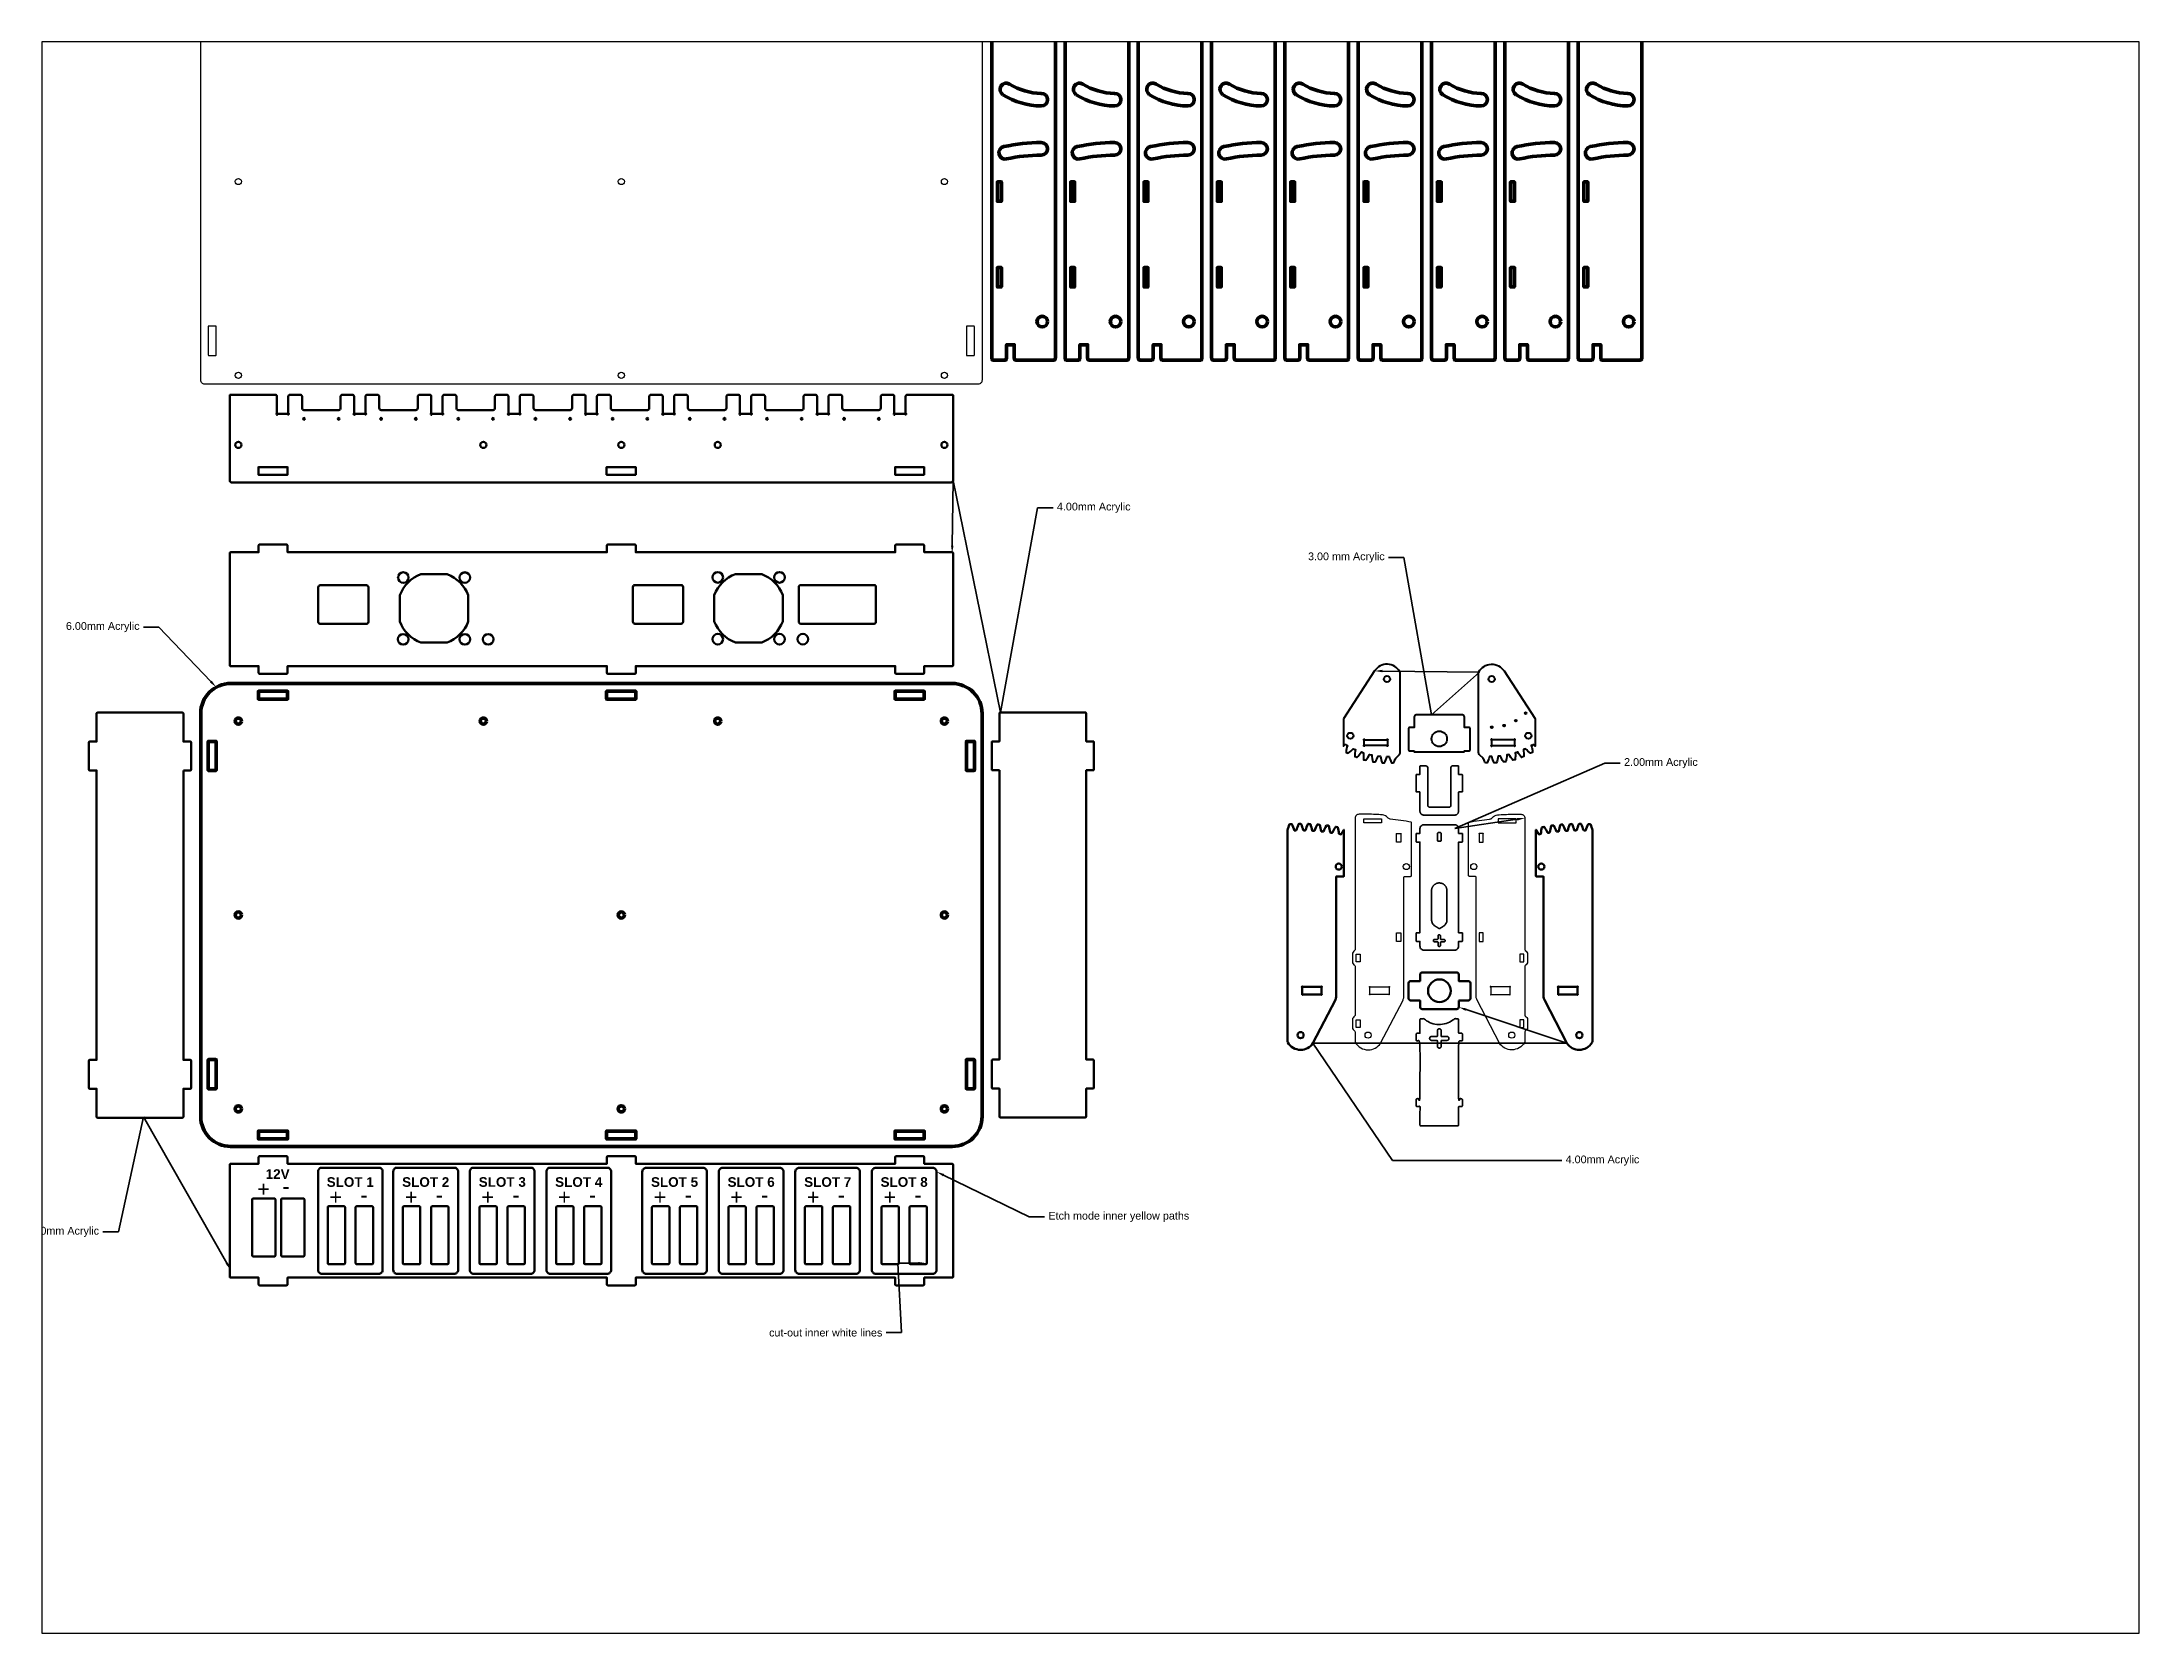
# Paper-space layout 'Layout2' of a CAD drawing. Header units: millimetres. Extents: x 26 to 231, y 20 to 176.
# The model-space entities are those that its viewports show. They can reach past a viewport. Long polylines and large blocks are cut down to what shows.
import ezdxf
from ezdxf import colors
from ezdxf.entities.mleader import LeaderData, LeaderLine
from ezdxf.math import Vec2, Vec3

# ---------------------------------------------------------------- set-up
doc = ezdxf.new("R2010")
doc.units = ezdxf.units.MM
doc.layers.add('PolyProp', color=1, linetype='Continuous', lineweight=35, true_color=0xff0000)
doc.layers.add('Text', color=7, linetype='Continuous')
doc.styles.get("Standard").update_dxf_attribs({"font": 'arial.ttf'})

psp = doc.layouts.new('Layout2')

msp = doc.modelspace()

# ---------------------------------------------------------------- texts
at = {"lineweight": 40}
for s, p in [('+', (186.9, 101.8)), ('-', (203, 102.9)), ('+', (226, 101.8)), ('-', (242, 102.9)), ('+', (265.7, 101.8)), ('-', (281.7, 102.9)), ('+', (305.4, 101.8)), ('-', (321.4, 102.9)), ('+', (355, 101.8)), ('-', (371.1, 102.9)), ('+', (394.7, 101.8)), ('-', (410.7, 102.9)), ('+', (434.4, 101.8)), ('-', (450.4, 102.9)), ('+', (474.1, 101.8)), ('-', (490.1, 102.9))]:
    msp.add_text(s, height=8, dxfattribs=at).set_placement(p)
at = {"layer": 'Text', "color": 40, "lineweight": 40, "true_color": 0xf8d731}
for s, p in [('+', (149.5, 106)), ('-', (162.5, 107.4))]:
    msp.add_text(s, height=8, dxfattribs=at).set_placement(p)
at = {"layer": 'Text', "color": 40, "lineweight": 40, "true_color": 0xf8d731, "char_height": 5}
for s, width, insert, attachment_point in [('\\pxqc;{\\fArial|b1|i0|c0|p34;12V}', 23.529, (148.3, 120.2), 1), ('\\pxqc;{\\fArial|b1|i0|c0|p34;SLOT 1}', 33.529, (197.7, 111), 8), ('\\pxqc;{\\fArial|b1|i0|c0|p34;SLOT 2}', 33.529, (236.8, 111), 8), ('\\pxqc;{\\fArial|b1|i0|c0|p34;SLOT 3}', 33.529, (276.5, 111), 8), ('\\pxqc;{\\fArial|b1|i0|c0|p34;SLOT 4}', 33.529, (316.1, 111), 8), ('\\pxqc;{\\fArial|b1|i0|c0|p34;SLOT 5}', 33.529, (365.8, 111), 8), ('\\pxqc;{\\fArial|b1|i0|c0|p34;SLOT 6}', 33.529, (405.5, 111), 8), ('\\pxqc;{\\fArial|b1|i0|c0|p34;SLOT 7}', 33.529, (445.2, 111), 8), ('\\pxqc;{\\fArial|b1|i0|c0|p34;SLOT 8}', 33.529, (484.8, 111), 8)]:
    msp.add_mtext_dynamic_manual_height_columns(s, width=width, gutter_width=37.5, heights=[9.65], dxfattribs=dict(at, insert=insert, attachment_point=attachment_point))

# ---------------------------------------------------------------- blocks, each defined once
blk = doc.blocks.new('CustomObjectsInViewport2_0')
at = {"color": 0}
blk.add_lwpolyline([(-10015.5, -10006.8), (-10015.5, -10008.5), (-10062.5, -10008.5), (-10062.5, -10006.8, 0.414214), (-10062.8, -10006.5), (-10066.8, -10006.5, 0.414214), (-10067, -10006.8), (-10067, -10008.5), (-10069.5, -10008.5, 0.414214), (-10071.5, -10010.5), (-10071.5, -10026.5, 0.414214), (-10069.5, -10028.5), (-10067, -10028.5), (-10067, -10030.3, 0.414214), (-10066.8, -10030.5), (-10062.8, -10030.5, 0.414214), (-10062.5, -10030.3), (-10062.5, -10028.5), (-10015.5, -10028.5), (-10015.5, -10030.3, 0.414214), (-10015.3, -10030.5), (-10011.3, -10030.5, 0.414214), (-10011, -10030.3), (-10011, -10028.5), (-10008.5, -10028.5, 0.414214), (-10006.5, -10026.5), (-10006.5, -10010.5, 0.414214), (-10008.5, -10008.5), (-10011, -10008.5), (-10011, -10006.8, 0.414214), (-10011.3, -10006.5), (-10015.3, -10006.5, 0.414214)], format="xyb", close=True, dxfattribs=at)
for points, weights, knots in [([(-10067.4, -10018.9), (-10067.4, -10018.5), (-10067.4, -10018), (-10067.4, -10017.5), (-10066.9, -10017.5), (-10065.2, -10017.5), (-10063.4, -10017.5), (-10062.9, -10017.5), (-10062.9, -10018), (-10062.9, -10018.5), (-10062.9, -10018.9), (-10062.9, -10019.4), (-10063.4, -10019.4), (-10065.2, -10019.4), (-10066.9, -10019.4), (-10067.4, -10019.4), (-10067.4, -10018.9)], [1, 1, 1, 0.707106781187, 1, 1, 1, 0.707106781187, 1, 1, 1, 0.707106781187, 1, 1, 1, 0.707106781187, 1], [0, 0, 0, 1, 1, 2.570796, 2.570796, 3.570796, 3.570796, 5.141593, 5.141593, 6.141593, 6.141593, 7.712389, 7.712389, 8.712389, 8.712389, 10.283185, 10.283185, 10.283185]), ([(-10037.3, -10022.5), (-10041.3, -10022.5), (-10041.3, -10018.5), (-10041.3, -10014.5), (-10037.3, -10014.5), (-10029.8, -10014.5), (-10022.3, -10014.5), (-10020, -10014.5), (-10018.8, -10016.4), (-10018.3, -10017.3), (-10017.7, -10018.2), (-10017.6, -10018.5), (-10017.7, -10018.7), (-10018.3, -10019.6), (-10018.8, -10020.5), (-10020, -10022.5), (-10022.3, -10022.5), (-10029.8, -10022.5), (-10037.3, -10022.5)], [1, 0.707106781187, 1, 0.707106781187, 1, 1, 1, 0.87121462813, 1, 1, 1, 0.859288106328, 1, 1, 1, 0.8674457249, 1, 1, 1], [0, 0, 0, 1.570796, 1.570796, 3.141593, 3.141593, 4.141593, 4.141593, 5.167843, 5.167843, 6.167843, 6.167843, 7.241683, 7.241683, 8.241683, 8.241683, 9.283185, 9.283185, 10.283185, 10.283185, 10.283185]), ([(-10010.8, -10019.6), (-10010.8, -10020.3), (-10010.8, -10021), (-10010.8, -10021.5), (-10011.3, -10021.5), (-10011.4, -10021.5), (-10011.5, -10021.5), (-10012, -10021.5), (-10012, -10021), (-10012, -10020.3), (-10012, -10019.6), (-10012, -10019.1), (-10012.5, -10019.1), (-10013.2, -10019.1), (-10013.9, -10019.1), (-10014.4, -10019.1), (-10014.4, -10018.6), (-10014.4, -10018.5), (-10014.4, -10018.4), (-10014.4, -10017.9), (-10013.9, -10017.9), (-10013.2, -10017.9), (-10012.5, -10017.9), (-10012, -10017.9), (-10012, -10017.4), (-10012, -10016.7), (-10012, -10016), (-10012, -10015.5), (-10011.5, -10015.5), (-10011.4, -10015.5), (-10011.3, -10015.5), (-10010.8, -10015.5), (-10010.8, -10016), (-10010.8, -10016.7), (-10010.8, -10017.4), (-10010.8, -10017.9), (-10010.3, -10017.9), (-10009.6, -10017.9), (-10008.9, -10017.9), (-10008.4, -10017.9), (-10008.4, -10018.4), (-10008.4, -10018.5), (-10008.4, -10018.6), (-10008.4, -10019.1), (-10008.9, -10019.1), (-10009.6, -10019.1), (-10010.3, -10019.1), (-10010.8, -10019.1), (-10010.8, -10019.6)], [1, 1, 1, 0.707106781187, 1, 1, 1, 0.707106781187, 1, 1, 1, 0.707106781187, 1, 1, 1, 0.707106781187, 1, 1, 1, 0.707106781187, 1, 1, 1, 0.707106781187, 1, 1, 1, 0.707106781187, 1, 1, 1, 0.707106781187, 1, 1, 1, 0.707106781187, 1, 1, 1, 0.707106781187, 1, 1, 1, 0.707106781187, 1, 1, 1, 0.707106781187, 1], [0, 0, 0, 1, 1, 2.570796, 2.570796, 3.570796, 3.570796, 5.141593, 5.141593, 6.141593, 6.141593, 7.712389, 7.712389, 8.712389, 8.712389, 10.283185, 10.283185, 11.283185, 11.283185, 12.853982, 12.853982, 13.853982, 13.853982, 15.424778, 15.424778, 16.424778, 16.424778, 17.995574, 17.995574, 18.995574, 18.995574, 20.566371, 20.566371, 21.566371, 21.566371, 23.137167, 23.137167, 24.137167, 24.137167, 25.707963, 25.707963, 26.707963, 26.707963, 28.27876, 28.27876, 29.27876, 29.27876, 30.849556, 30.849556, 30.849556])]:
    blk.add_rational_spline(points, weights, degree=2, knots=knots, dxfattribs=at)
blk = doc.blocks.new('CustomObjectsInViewport3_0')
at = {"color": 0}
for points, weights, knots in [([(-10052, -10030), (-10052, -10030.5), (-10051.5, -10030.5), (-10050, -10030.5), (-10048.5, -10030.5), (-10048, -10030.5), (-10048, -10030), (-10048, -10029.3), (-10048, -10028.5), (-10033, -10028.5), (-10018, -10028.5), (-10018, -10029.3), (-10018, -10030), (-10018, -10030.5), (-10017.5, -10030.5), (-10016, -10030.5), (-10014.5, -10030.5), (-10014, -10030.5), (-10014, -10030), (-10014, -10029.3), (-10014, -10028.5), (-10010.5, -10028.5), (-10007, -10028.5), (-10006.5, -10028.5), (-10006.5, -10028), (-10006.5, -10027.2), (-10006.5, -10026.4), (-10013.5, -10018.5), (-10006.5, -10010.6), (-10006.5, -10009.8), (-10006.5, -10009), (-10006.5, -10008.5), (-10007, -10008.5), (-10010.5, -10008.5), (-10014, -10008.5), (-10014, -10007.8), (-10014, -10007), (-10014, -10006.5), (-10014.5, -10006.5), (-10016, -10006.5), (-10017.5, -10006.5), (-10018, -10006.5), (-10018, -10007), (-10018, -10007.8), (-10018, -10008.5), (-10033, -10008.5), (-10048, -10008.5), (-10048, -10007.8), (-10048, -10007), (-10048, -10006.5), (-10048.5, -10006.5), (-10050, -10006.5), (-10051.5, -10006.5), (-10052, -10006.5), (-10052, -10007), (-10052, -10007.8), (-10052, -10008.5), (-10056.7, -10008.5), (-10061.5, -10008.5), (-10062, -10008.5), (-10062, -10009), (-10062, -10018.5), (-10062, -10028), (-10062, -10028.5), (-10061.5, -10028.5), (-10056.7, -10028.5), (-10052, -10028.5), (-10052, -10029.3), (-10052, -10030)], [1, 0.707106781187, 1, 1, 1, 0.707106781187, 1, 1, 1, 1, 1, 1, 1, 0.707106781187, 1, 1, 1, 0.707106781187, 1, 1, 1, 1, 1, 0.707106781187, 1, 1, 1, 0.75, 1, 1, 1, 0.707106781187, 1, 1, 1, 1, 1, 0.707106781187, 1, 1, 1, 0.707106781187, 1, 1, 1, 1, 1, 1, 1, 0.707106781187, 1, 1, 1, 0.707106781187, 1, 1, 1, 1, 1, 0.707106781187, 1, 1, 1, 0.707106781187, 1, 1, 1, 1, 1], [0, 0, 0, 1.570796, 1.570796, 2.570796, 2.570796, 4.141593, 4.141593, 5.141593, 5.141593, 6.141593, 6.141593, 7.141593, 7.141593, 8.712389, 8.712389, 9.712389, 9.712389, 11.283185, 11.283185, 12.283185, 12.283185, 13.283185, 13.283185, 14.853982, 14.853982, 15.853982, 15.853982, 17.29945, 17.29945, 18.29945, 18.29945, 19.870246, 19.870246, 20.870246, 20.870246, 21.870246, 21.870246, 23.441043, 23.441043, 24.441043, 24.441043, 26.011839, 26.011839, 27.011839, 27.011839, 28.011839, 28.011839, 29.011839, 29.011839, 30.582635, 30.582635, 31.582635, 31.582635, 33.153432, 33.153432, 34.153432, 34.153432, 35.153432, 35.153432, 36.724228, 36.724228, 37.724228, 37.724228, 39.295024, 39.295024, 40.295024, 40.295024, 41.295024, 41.295024, 41.295024]), ([(-10017.7, -10014.5), (-10017.7, -10013.5), (-10016.7, -10013.5), (-10015.7, -10013.5), (-10015.7, -10014.5), (-10015.7, -10016), (-10015.7, -10017.5), (-10014.2, -10017.5), (-10012.7, -10017.5), (-10011.7, -10017.5), (-10011.7, -10018.5), (-10011.7, -10019.5), (-10012.7, -10019.5), (-10014.2, -10019.5), (-10015.7, -10019.5), (-10015.7, -10021), (-10015.7, -10022.5), (-10015.7, -10023.5), (-10016.7, -10023.5), (-10017.7, -10023.5), (-10017.7, -10022.5), (-10017.7, -10021), (-10017.7, -10019.5), (-10019.2, -10019.5), (-10020.7, -10019.5), (-10021.7, -10019.5), (-10021.7, -10018.5), (-10021.7, -10017.5), (-10020.7, -10017.5), (-10019.2, -10017.5), (-10017.7, -10017.5), (-10017.7, -10016), (-10017.7, -10014.5)], [1, 0.707106781187, 1, 0.707106781187, 1, 1, 1, 1, 1, 0.707106781187, 1, 0.707106781187, 1, 1, 1, 1, 1, 0.707106781187, 1, 0.707106781187, 1, 1, 1, 1, 1, 0.707106781187, 1, 0.707106781187, 1, 1, 1, 1, 1], [0, 0, 0, 1.570796, 1.570796, 3.141593, 3.141593, 4.141593, 4.141593, 5.141593, 5.141593, 6.712389, 6.712389, 8.283185, 8.283185, 9.283185, 9.283185, 10.283185, 10.283185, 11.853982, 11.853982, 13.424778, 13.424778, 14.424778, 14.424778, 15.424778, 15.424778, 16.995574, 16.995574, 18.566371, 18.566371, 19.566371, 19.566371, 20.566371, 20.566371, 20.566371])]:
    blk.add_rational_spline(points, weights, degree=2, knots=knots, dxfattribs=at)
blk = doc.blocks.new('CustomObjectsInViewport6_0')
at = {"color": 0}
blk.add_rational_spline([(-10006.5, -10026.5), (-10006.5, -10028.5), (-10008.5, -10028.5), (-10013.4, -10028.5), (-10018.2, -10028.5), (-10018.5, -10028.5), (-10018.5, -10028.8), (-10018.5, -10029.5), (-10018.5, -10030.3), (-10018.5, -10030.5), (-10018.7, -10030.5), (-10023, -10030.5), (-10027.2, -10030.5), (-10027.5, -10030.5), (-10027.5, -10030.3), (-10027.5, -10029.5), (-10027.5, -10028.8), (-10027.5, -10028.5), (-10027.7, -10028.5), (-10029.7, -10028.5), (-10031.7, -10028.5), (-10032, -10028.5), (-10032, -10028.3), (-10032, -10026.9), (-10032, -10025.5), (-10032, -10024.5), (-10031, -10024.5), (-10021.3, -10024.5), (-10011.6, -10024.5), (-10010.6, -10024.5), (-10010.6, -10023.5), (-10010.6, -10018.5), (-10010.6, -10013.5), (-10010.6, -10012.5), (-10011.6, -10012.5), (-10021.3, -10012.5), (-10031, -10012.5), (-10032, -10012.5), (-10032, -10011.5), (-10032, -10010.1), (-10032, -10008.8), (-10032, -10008.5), (-10031.7, -10008.5), (-10029.7, -10008.5), (-10027.7, -10008.5), (-10027.5, -10008.5), (-10027.5, -10008.3), (-10027.5, -10007.5), (-10027.5, -10006.8), (-10027.5, -10006.5), (-10027.2, -10006.5), (-10023, -10006.5), (-10018.7, -10006.5), (-10018.5, -10006.5), (-10018.5, -10006.8), (-10018.5, -10007.5), (-10018.5, -10008.3), (-10018.5, -10008.5), (-10018.2, -10008.5), (-10013.4, -10008.5), (-10008.5, -10008.5), (-10006.5, -10008.5), (-10006.5, -10010.5), (-10006.5, -10018.5), (-10006.5, -10026.5)], [1, 0.707106781187, 1, 1, 1, 0.707106781187, 1, 1, 1, 0.707106781187, 1, 1, 1, 0.707106781187, 1, 1, 1, 0.707106781187, 1, 1, 1, 0.707106781187, 1, 1, 1, 0.707106781187, 1, 1, 1, 0.707106781187, 1, 1, 1, 0.707106781187, 1, 1, 1, 0.707106781187, 1, 1, 1, 0.707106781187, 1, 1, 1, 0.707106781187, 1, 1, 1, 0.707106781187, 1, 1, 1, 0.707106781187, 1, 1, 1, 0.707106781187, 1, 1, 1, 0.707106781187, 1, 1, 1], degree=2, knots=[0, 0, 0, 1.570796, 1.570796, 2.570796, 2.570796, 4.141593, 4.141593, 5.141593, 5.141593, 6.712389, 6.712389, 7.712389, 7.712389, 9.283185, 9.283185, 10.283185, 10.283185, 11.853982, 11.853982, 12.853982, 12.853982, 14.424778, 14.424778, 15.424778, 15.424778, 16.995574, 16.995574, 17.995574, 17.995574, 19.566371, 19.566371, 20.566371, 20.566371, 22.137167, 22.137167, 23.137167, 23.137167, 24.707963, 24.707963, 25.707963, 25.707963, 27.27876, 27.27876, 28.27876, 28.27876, 29.849556, 29.849556, 30.849556, 30.849556, 32.420352, 32.420352, 33.420352, 33.420352, 34.991149, 34.991149, 35.991149, 35.991149, 37.561945, 37.561945, 38.561945, 38.561945, 40.132741, 40.132741, 41.132741, 41.132741, 41.132741], dxfattribs=at)

# ---------------------------------------------------------------- linework, layer by layer
at = {"lineweight": 40}
for p, q in [((151.6, 521.7), (151.6, 521.7)), ((193.6, 521.7), (193.6, 521.7)), ((235.6, 521.7), (235.6, 521.7)), ((277.6, 521.7), (277.6, 521.7)), ((487.6, 521.7), (487.6, 521.7))]:
    msp.add_line(p, q, dxfattribs=at)
at = {"lineweight": 20}
for points in [[(135.7, 527.2), (122.2, 527.2, -0.414214), (120.2, 529.2), (120.2, 735.2, -0.414214), (122.2, 737.2), (135.7, 737.2), (509.7, 737.2), (523.2, 737.2, -0.414214), (525.2, 735.2), (525.2, 529.2, -0.414214), (523.2, 527.2), (509.7, 527.2)], [(124.1, 722.1), (124.1, 707.2, 0.414214), (124.2, 707.1), (128.1, 707.1, 0.414214), (128.2, 707.2), (128.2, 722.1, 0.414214), (128.1, 722.2), (124.2, 722.2, 0.414214)], [(517.1, 722.1), (517.1, 707.2, 0.414214), (517.2, 707.1), (521.1, 707.1, 0.414214), (521.2, 707.2), (521.2, 722.1, 0.414214), (521.1, 722.2), (517.2, 722.2, 0.414214)], [(124.1, 557.1), (124.1, 542.2, 0.414214), (124.2, 542.1), (128.1, 542.1, 0.414214), (128.2, 542.2), (128.2, 557.1, 0.414214), (128.1, 557.2), (124.2, 557.2, 0.414214)], [(517.1, 557.1), (517.1, 542.2, 0.414214), (517.2, 542.1), (521.1, 542.1, 0.414214), (521.2, 542.2), (521.2, 557.1, 0.414214), (521.1, 557.2), (517.2, 557.2, 0.414214)]]:
    msp.add_lwpolyline(points, format="xyb", close=True, dxfattribs=at)
at = {"color": 114, "lineweight": 60, "true_color": 0x139b48}
for points in [[(562.2, 539.6, 0.414214), (563.2, 540.6), (563.2, 723.6, 0.414214), (562.2, 724.6), (542.9, 724.6, 0.414214), (541.9, 723.6), (541.9, 716.7, -0.414214), (541.9, 716.6), (538, 716.6, -0.414214), (537.9, 716.7), (537.9, 723.6, 0.414214), (536.9, 724.6), (531.2, 724.6, 0.414214), (530.2, 723.6), (530.2, 540.6, 0.414214), (531.2, 539.6), (536.9, 539.6, 0.414214), (537.9, 540.6), (537.9, 547.6, -0.414214), (538, 547.6), (541.9, 547.6, -0.414214), (541.9, 547.6), (541.9, 540.6, 0.414214), (542.9, 539.6)], [(600.2, 539.6, 0.414214), (601.2, 540.6), (601.2, 723.6, 0.414214), (600.2, 724.6), (580.9, 724.6, 0.414214), (579.9, 723.6), (579.9, 716.7, -0.414214), (579.9, 716.6), (576, 716.6, -0.414214), (575.9, 716.7), (575.9, 723.6, 0.414214), (574.9, 724.6), (569.2, 724.6, 0.414214), (568.2, 723.6), (568.2, 540.6, 0.414214), (569.2, 539.6), (574.9, 539.6, 0.414214), (575.9, 540.6), (575.9, 547.6, -0.414214), (576, 547.6), (579.9, 547.6, -0.414214), (579.9, 547.6), (579.9, 540.6, 0.414214), (580.9, 539.6)], [(638.2, 539.6, 0.414214), (639.2, 540.6), (639.2, 723.6, 0.414214), (638.2, 724.6), (618.9, 724.6, 0.414214), (617.9, 723.6), (617.9, 716.7, -0.414214), (617.9, 716.6), (614, 716.6, -0.414214), (613.9, 716.7), (613.9, 723.6, 0.414214), (612.9, 724.6), (607.2, 724.6, 0.414214), (606.2, 723.6), (606.2, 540.6, 0.414214), (607.2, 539.6), (612.9, 539.6, 0.414214), (613.9, 540.6), (613.9, 547.6, -0.414214), (614, 547.6), (617.9, 547.6, -0.414214), (617.9, 547.6), (617.9, 540.6, 0.414214), (618.9, 539.6)], [(676.2, 539.6, 0.414214), (677.2, 540.6), (677.2, 723.6, 0.414214), (676.2, 724.6), (656.9, 724.6, 0.414214), (655.9, 723.6), (655.9, 716.7, -0.414214), (655.9, 716.6), (652, 716.6, -0.414214), (651.9, 716.7), (651.9, 723.6, 0.414214), (650.9, 724.6), (645.2, 724.6, 0.414214), (644.2, 723.6), (644.2, 540.6, 0.414214), (645.2, 539.6), (650.9, 539.6, 0.414214), (651.9, 540.6), (651.9, 547.6, -0.414214), (652, 547.6), (655.9, 547.6, -0.414214), (655.9, 547.6), (655.9, 540.6, 0.414214), (656.9, 539.6)], [(714.2, 539.6, 0.414214), (715.2, 540.6), (715.2, 723.6, 0.414214), (714.2, 724.6), (694.9, 724.6, 0.414214), (693.9, 723.6), (693.9, 716.7, -0.414214), (693.9, 716.6), (690, 716.6, -0.414214), (689.9, 716.7), (689.9, 723.6, 0.414214), (688.9, 724.6), (683.2, 724.6, 0.414214), (682.2, 723.6), (682.2, 540.6, 0.414214), (683.2, 539.6), (688.9, 539.6, 0.414214), (689.9, 540.6), (689.9, 547.6, -0.414214), (690, 547.6), (693.9, 547.6, -0.414214), (693.9, 547.6), (693.9, 540.6, 0.414214), (694.9, 539.6)], [(752.2, 539.6, 0.414214), (753.2, 540.6), (753.2, 723.6, 0.414214), (752.2, 724.6), (732.9, 724.6, 0.414214), (731.9, 723.6), (731.9, 716.7, -0.414214), (731.9, 716.6), (728, 716.6, -0.414214), (727.9, 716.7), (727.9, 723.6, 0.414214), (726.9, 724.6), (721.2, 724.6, 0.414214), (720.2, 723.6), (720.2, 540.6, 0.414214), (721.2, 539.6), (726.9, 539.6, 0.414214), (727.9, 540.6), (727.9, 547.6, -0.414214), (728, 547.6), (731.9, 547.6, -0.414214), (731.9, 547.6), (731.9, 540.6, 0.414214), (732.9, 539.6)], [(790.2, 539.6, 0.414214), (791.2, 540.6), (791.2, 723.6, 0.414214), (790.2, 724.6), (770.9, 724.6, 0.414214), (769.9, 723.6), (769.9, 716.7, -0.414214), (769.9, 716.6), (766, 716.6, -0.414214), (765.9, 716.7), (765.9, 723.6, 0.414214), (764.9, 724.6), (759.2, 724.6, 0.414214), (758.2, 723.6), (758.2, 540.6, 0.414214), (759.2, 539.6), (764.9, 539.6, 0.414214), (765.9, 540.6), (765.9, 547.6, -0.414214), (766, 547.6), (769.9, 547.6, -0.414214), (769.9, 547.6), (769.9, 540.6, 0.414214), (770.9, 539.6)], [(828.2, 539.6, 0.414214), (829.2, 540.6), (829.2, 723.6, 0.414214), (828.2, 724.6), (808.9, 724.6, 0.414214), (807.9, 723.6), (807.9, 716.7, -0.414214), (807.9, 716.6), (804, 716.6, -0.414214), (803.9, 716.7), (803.9, 723.6, 0.414214), (802.9, 724.6), (797.2, 724.6, 0.414214), (796.2, 723.6), (796.2, 540.6, 0.414214), (797.2, 539.6), (802.9, 539.6, 0.414214), (803.9, 540.6), (803.9, 547.6, -0.414214), (804, 547.6), (807.9, 547.6, -0.414214), (807.9, 547.6), (807.9, 540.6, 0.414214), (808.9, 539.6)], [(866.2, 539.6, 0.414214), (867.2, 540.6), (867.2, 723.6, 0.414214), (866.2, 724.6), (846.9, 724.6, 0.414214), (845.9, 723.6), (845.9, 716.7, -0.414214), (845.9, 716.6), (842, 716.6, -0.414214), (841.9, 716.7), (841.9, 723.6, 0.414214), (840.9, 724.6), (835.2, 724.6, 0.414214), (834.2, 723.6), (834.2, 540.6, 0.414214), (835.2, 539.6), (840.9, 539.6, 0.414214), (841.9, 540.6), (841.9, 547.6, -0.414214), (842, 547.6), (845.9, 547.6, -0.414214), (845.9, 547.6), (845.9, 540.6, 0.414214), (846.9, 539.6)], [(536, 677.2, 0.137707), (555.9, 671.4, 1), (555.9, 677.9, -0.137707), (539.5, 682.7, 1)], [(574, 677.2, 0.137707), (593.9, 671.4, 1), (593.9, 677.9, -0.137707), (577.5, 682.7, 1)], [(612, 677.2, 0.137707), (631.9, 671.4, 1), (631.9, 677.9, -0.137707), (615.5, 682.7, 1)], [(650, 677.2, 0.137707), (669.9, 671.4, 1), (669.9, 677.9, -0.137707), (653.5, 682.7, 1)], [(688, 677.2, 0.137707), (707.9, 671.4, 1), (707.9, 677.9, -0.137707), (691.5, 682.7, 1)], [(726, 677.2, 0.137707), (745.9, 671.4, 1), (745.9, 677.9, -0.137707), (729.5, 682.7, 1)], [(764, 677.2, 0.137707), (783.9, 671.4, 1), (783.9, 677.9, -0.137707), (767.5, 682.7, 1)], [(802, 677.2, 0.137707), (821.9, 671.4, 1), (821.9, 677.9, -0.137707), (805.5, 682.7, 1)], [(840, 677.2, 0.137707), (859.9, 671.4, 1), (859.9, 677.9, -0.137707), (843.5, 682.7, 1)], [(555.9, 645.9, 0.05273), (537.9, 643.9, -1), (536.5, 650.3, -0.05273), (555.9, 652.4, -1)], [(593.9, 645.9, 0.05273), (575.9, 643.9, -1), (574.5, 650.3, -0.05273), (593.9, 652.4, -1)], [(631.9, 645.9, 0.05273), (613.9, 643.9, -1), (612.5, 650.3, -0.05273), (631.9, 652.4, -1)], [(669.9, 645.9, 0.05273), (651.9, 643.9, -1), (650.5, 650.3, -0.05273), (669.9, 652.4, -1)], [(707.9, 645.9, 0.05273), (689.9, 643.9, -1), (688.5, 650.3, -0.05273), (707.9, 652.4, -1)], [(745.9, 645.9, 0.05273), (727.9, 643.9, -1), (726.5, 650.3, -0.05273), (745.9, 652.4, -1)], [(783.9, 645.9, 0.05273), (765.9, 643.9, -1), (764.5, 650.3, -0.05273), (783.9, 652.4, -1)], [(821.9, 645.9, 0.05273), (803.9, 643.9, -1), (802.5, 650.3, -0.05273), (821.9, 652.4, -1)], [(859.9, 645.9, 0.05273), (841.9, 643.9, -1), (840.5, 650.3, -0.05273), (859.9, 652.4, -1)], [(535.1, 632, -0.414214), (535.2, 631.9), (535.2, 622, -0.414214), (535.1, 622), (533.2, 622, -0.414214), (533.2, 622), (533.2, 631.9, -0.414214), (533.2, 632)], [(573.1, 632, -0.414214), (573.2, 631.9), (573.2, 622, -0.414214), (573.1, 622), (571.2, 622, -0.414214), (571.2, 622), (571.2, 631.9, -0.414214), (571.2, 632)], [(611.1, 632, -0.414214), (611.2, 631.9), (611.2, 622, -0.414214), (611.1, 622), (609.2, 622, -0.414214), (609.2, 622), (609.2, 631.9, -0.414214), (609.2, 632)], [(649.1, 632, -0.414214), (649.2, 631.9), (649.2, 622, -0.414214), (649.1, 622), (647.2, 622, -0.414214), (647.2, 622), (647.2, 631.9, -0.414214), (647.2, 632)], [(687.1, 632, -0.414214), (687.2, 631.9), (687.2, 622, -0.414214), (687.1, 622), (685.2, 622, -0.414214), (685.2, 622), (685.2, 631.9, -0.414214), (685.2, 632)], [(725.1, 632, -0.414214), (725.2, 631.9), (725.2, 622, -0.414214), (725.1, 622), (723.2, 622, -0.414214), (723.2, 622), (723.2, 631.9, -0.414214), (723.2, 632)], [(763.1, 632, -0.414214), (763.2, 631.9), (763.2, 622, -0.414214), (763.1, 622), (761.2, 622, -0.414214), (761.2, 622), (761.2, 631.9, -0.414214), (761.2, 632)], [(801.1, 632, -0.414214), (801.2, 631.9), (801.2, 622, -0.414214), (801.1, 622), (799.2, 622, -0.414214), (799.2, 622), (799.2, 631.9, -0.414214), (799.2, 632)], [(839.1, 632, -0.414214), (839.2, 631.9), (839.2, 622, -0.414214), (839.1, 622), (837.2, 622, -0.414214), (837.2, 622), (837.2, 631.9, -0.414214), (837.2, 632)], [(533.2, 577.7), (533.2, 587.6, -0.414214), (533.2, 587.6), (535.1, 587.6, -0.414214), (535.2, 587.6), (535.2, 577.7, -0.414214), (535.1, 577.6), (533.2, 577.6, -0.414214)], [(571.2, 577.7), (571.2, 587.6, -0.414214), (571.2, 587.6), (573.1, 587.6, -0.414214), (573.2, 587.6), (573.2, 577.7, -0.414214), (573.1, 577.6), (571.2, 577.6, -0.414214)], [(609.2, 577.7), (609.2, 587.6, -0.414214), (609.2, 587.6), (611.1, 587.6, -0.414214), (611.2, 587.6), (611.2, 577.7, -0.414214), (611.1, 577.6), (609.2, 577.6, -0.414214)], [(647.2, 577.7), (647.2, 587.6, -0.414214), (647.2, 587.6), (649.1, 587.6, -0.414214), (649.2, 587.6), (649.2, 577.7, -0.414214), (649.1, 577.6), (647.2, 577.6, -0.414214)], [(685.2, 577.7), (685.2, 587.6, -0.414214), (685.2, 587.6), (687.1, 587.6, -0.414214), (687.2, 587.6), (687.2, 577.7, -0.414214), (687.1, 577.6), (685.2, 577.6, -0.414214)], [(723.2, 577.7), (723.2, 587.6, -0.414214), (723.2, 587.6), (725.1, 587.6, -0.414214), (725.2, 587.6), (725.2, 577.7, -0.414214), (725.1, 577.6), (723.2, 577.6, -0.414214)], [(761.2, 577.7), (761.2, 587.6, -0.414214), (761.2, 587.6), (763.1, 587.6, -0.414214), (763.2, 587.6), (763.2, 577.7, -0.414214), (763.1, 577.6), (761.2, 577.6, -0.414214)], [(799.2, 577.7), (799.2, 587.6, -0.414214), (799.2, 587.6), (801.1, 587.6, -0.414214), (801.2, 587.6), (801.2, 577.7, -0.414214), (801.1, 577.6), (799.2, 577.6, -0.414214)], [(837.2, 577.7), (837.2, 587.6, -0.414214), (837.2, 587.6), (839.1, 587.6, -0.414214), (839.2, 587.6), (839.2, 577.7, -0.414214), (839.1, 577.6), (837.2, 577.6, -0.414214)]]:
    msp.add_lwpolyline(points, format="xyb", close=True, dxfattribs=at)
for points in [[(542.9, 539.6), (562.2, 539.6)], [(580.9, 539.6), (600.2, 539.6)], [(618.9, 539.6), (638.2, 539.6)], [(656.9, 539.6), (676.2, 539.6)], [(694.9, 539.6), (714.2, 539.6)], [(732.9, 539.6), (752.2, 539.6)], [(770.9, 539.6), (790.2, 539.6)], [(808.9, 539.6), (828.2, 539.6)], [(846.9, 539.6), (866.2, 539.6)]]:
    msp.add_lwpolyline(points, dxfattribs=at)
at = {"color": 242, "lineweight": 40, "true_color": 0xcd2027}
msp.add_lwpolyline([(136.2, 476.2), (509.2, 476.2, 0.414214), (510.2, 477.2), (510.2, 491.7), (510.2, 521.2, 0.414214), (509.7, 521.7), (486.6, 521.7, 0.414214), (485.6, 520.7), (485.6, 512, -2.414214), (485.3, 511.7), (482.7, 511.7), (480.1, 511.7, -2.414214), (479.7, 512), (479.7, 520.7, 0.414214), (478.7, 521.7), (473.7, 521.7, 0.414214), (472.7, 520.7), (472.7, 514.7, -0.414214), (471.7, 513.7), (462.7, 513.7), (453.7, 513.7, -0.414214), (452.7, 514.7), (452.7, 520.7, 0.414214), (451.7, 521.7), (446.6, 521.7, 0.414214), (445.6, 520.7), (445.6, 512, -2.414214), (445.3, 511.7), (442.7, 511.7), (440.1, 511.7, -2.414214), (439.7, 512), (439.7, 520.7, 0.414214), (438.7, 521.7), (433.7, 521.7, 0.414214), (432.7, 520.7), (432.7, 514.7, -0.414214), (431.7, 513.7), (422.7, 513.7), (413.7, 513.7, -0.414214), (412.7, 514.7), (412.7, 520.7, 0.414214), (411.7, 521.7), (406.6, 521.7, 0.414214), (405.6, 520.7), (405.6, 512, -2.414214), (405.3, 511.7), (402.7, 511.7), (400.1, 511.7, -2.414214), (399.7, 512), (399.7, 520.7, 0.414214), (398.7, 521.7), (393.7, 521.7, 0.414214), (392.7, 520.7), (392.7, 514.7, -0.414214), (391.7, 513.7), (382.7, 513.7), (373.7, 513.7, -0.414214), (372.7, 514.7), (372.7, 520.7, 0.414214), (371.7, 521.7), (366.6, 521.7, 0.414214), (365.6, 520.7), (365.6, 512, -2.414214), (365.3, 511.7), (362.7, 511.7), (360.1, 511.7, -2.414214), (359.7, 512), (359.7, 520.7, 0.414214), (358.7, 521.7), (353.7, 521.7, 0.414214), (352.7, 520.7), (352.7, 514.7, -0.414214), (351.7, 513.7), (342.7, 513.7), (333.7, 513.7, -0.414214), (332.7, 514.7), (332.7, 520.7, 0.414214), (331.7, 521.7), (326.6, 521.7, 0.414214), (325.6, 520.7), (325.6, 512, -2.414214), (325.3, 511.7), (322.7, 511.7), (320.1, 511.7, -2.414214), (319.7, 512), (319.7, 520.7, 0.414214), (318.7, 521.7), (313.7, 521.7, 0.414214), (312.7, 520.7), (312.7, 514.7, -0.414214), (311.7, 513.7), (302.7, 513.7), (293.7, 513.7, -0.414214), (292.7, 514.7), (292.7, 520.7, 0.414214), (291.7, 521.7), (286.6, 521.7, 0.414214), (285.6, 520.7), (285.6, 512, -2.414214), (285.3, 511.7), (282.7, 511.7), (280.1, 511.7, -2.414214), (279.7, 512), (279.7, 520.7, 0.414214), (278.7, 521.7), (273.7, 521.7, 0.414214), (272.7, 520.7), (272.7, 514.7, -0.414214), (271.7, 513.7), (262.7, 513.7), (253.7, 513.7, -0.414214), (252.7, 514.7), (252.7, 520.7, 0.414214), (251.7, 521.7), (246.6, 521.7, 0.414214), (245.6, 520.7), (245.6, 512, -2.414214), (245.3, 511.7), (242.7, 511.7), (240.1, 511.7, -2.414214), (239.7, 512), (239.7, 520.7, 0.414214), (238.7, 521.7), (233.7, 521.7, 0.414214), (232.7, 520.7), (232.7, 514.7, -0.414214), (231.7, 513.7), (222.7, 513.7), (213.7, 513.7, -0.414214), (212.7, 514.7), (212.7, 520.7, 0.414214), (211.7, 521.7), (206.6, 521.7, 0.414214), (205.6, 520.7), (205.6, 512, -2.414214), (205.3, 511.7), (202.7, 511.7), (200.1, 511.7, -2.414214), (199.7, 512), (199.7, 520.7, 0.414214), (198.7, 521.7), (193.7, 521.7, 0.414214), (192.7, 520.7), (192.7, 514.7, -0.414214), (191.7, 513.7), (182.7, 513.7), (173.7, 513.7, -0.414214), (172.7, 514.7), (172.7, 520.7, 0.414214), (171.7, 521.7), (166.6, 521.7, 0.414214), (165.6, 520.7), (165.6, 512, -2.414214), (165.3, 511.7), (162.7, 511.7), (160.1, 511.7, -2.414214), (159.7, 512), (159.7, 520.7, 0.414214), (158.7, 521.7), (135.7, 521.7, 0.414214), (135.2, 521.2), (135.2, 491.7), (135.2, 477.2, 0.414214)], format="xyb", close=True, dxfattribs=at)
at = {"lineweight": 40}
for points in [[(150.2, 484.2), (165.1, 484.2, -0.414214), (165.2, 484.1), (165.2, 480.2, -0.414214), (165.1, 480.1), (150.2, 480.1, -0.414214), (150.1, 480.2), (150.1, 484.1, -0.414214)], [(330.7, 484.2), (345.6, 484.2, -0.414214), (345.7, 484.1), (345.7, 480.2, -0.414214), (345.6, 480.1), (330.7, 480.1, -0.414214), (330.6, 480.2), (330.6, 484.1, -0.414214)], [(480.2, 484.2), (495.1, 484.2, -0.414214), (495.2, 484.1), (495.2, 480.2, -0.414214), (495.1, 480.1), (480.2, 480.1, -0.414214), (480.1, 480.2), (480.1, 484.1, -0.414214)], [(135.7, 381), (150.2, 381), (150.2, 377.5, 0.414214), (150.7, 377), (164.7, 377, 0.414214), (165.2, 377.5), (165.2, 381), (330.7, 381), (330.7, 377.5, 0.414214), (331.2, 377), (345.2, 377, 0.414214), (345.7, 377.5), (345.7, 381), (480.2, 381), (480.2, 377.5, 0.414214), (480.7, 377), (494.7, 377, 0.414214), (495.2, 377.5), (495.2, 381), (509.7, 381, 0.414117), (510.2, 381.5), (510.2, 439.5, 0.414311), (509.7, 440), (495.2, 440), (495.2, 443.5, 0.414214), (494.7, 444), (480.7, 444, 0.414214), (480.2, 443.5), (480.2, 440), (345.7, 440), (345.7, 443.5, 0.414214), (345.2, 444), (331.2, 444, 0.414214), (330.7, 443.5), (330.7, 440), (165.2, 440), (165.2, 443.5, 0.414214), (164.7, 444), (150.7, 444, 0.414214), (150.2, 443.5), (150.2, 440), (135.7, 440, 0.414214), (135.2, 439.5), (135.2, 381.5, 0.414214), (135.7, 381)], [(234.3, 428.7), (248, 428.6, -0.21258), (258.9, 417.7), (258.9, 404.1, -0.21258), (247.9, 393.2), (234.3, 393.2, -0.21258), (223.4, 404.1), (223.4, 417.7, -0.21258)], [(411, 428.7), (397.4, 428.7, 0.21258), (386.4, 417.8), (386.4, 404.2, 0.21258), (397.4, 393.2), (411, 393.2, 0.21258), (421.9, 404.2), (421.9, 417.8, 0.21258)], [(207.1, 410.9), (207.1, 421.9, 0.414214), (206.1, 422.9), (182.1, 422.9, 0.414214), (181.1, 421.9), (181.1, 410.9), (181.1, 403.9, 0.414214), (182.1, 402.9), (206.1, 402.9, 0.414214), (207.1, 403.9)], [(370.2, 411), (370.2, 422, 0.414214), (369.2, 423), (345.2, 423, 0.414214), (344.2, 422), (344.2, 411), (344.2, 404, 0.414214), (345.2, 403), (369.2, 403, 0.414214), (370.2, 404)], [(430.2, 411), (430.2, 404, 0.414214), (431.2, 403), (469.2, 403, 0.414214), (470.2, 404), (470.2, 411), (470.2, 422, 0.414214), (469.2, 423), (431.2, 423, 0.414214), (430.2, 422)], [(111.2, 326.9), (114.7, 326.9, 0.414214), (115.2, 327.4), (115.2, 341.4, 0.414214), (114.7, 341.9), (111.2, 341.9), (111.2, 356.4, 0.414214), (110.7, 356.9), (66.7, 356.9, 0.414214), (66.2, 356.4), (66.2, 341.9), (62.7, 341.9, 0.414214), (62.2, 341.4), (62.2, 327.4, 0.414214), (62.7, 326.9), (66.2, 326.9), (66.2, 176.9), (62.7, 176.9, 0.414214), (62.2, 176.4), (62.2, 162.4, 0.414214), (62.7, 161.9), (66.2, 161.9), (66.2, 147.4, 0.414214), (66.7, 146.9), (110.7, 146.9, 0.414214), (111.2, 147.4), (111.2, 161.9), (114.7, 161.9, 0.414214), (115.2, 162.4), (115.2, 176.4, 0.414214), (114.7, 176.9), (111.2, 176.9)], [(534.2, 327), (530.7, 327, -0.414214), (530.2, 327.5), (530.2, 341.5, -0.414214), (530.7, 342), (534.2, 342), (534.2, 356.5, -0.414214), (534.7, 357), (578.7, 357, -0.414214), (579.2, 356.5), (579.2, 342), (582.7, 342, -0.414214), (583.2, 341.5), (583.2, 327.5, -0.414214), (582.7, 327), (579.2, 327), (579.2, 177), (582.7, 177, -0.414214), (583.2, 176.5), (583.2, 162.5, -0.414214), (582.7, 162), (579.2, 162), (579.2, 147.5, -0.414214), (578.7, 147), (534.7, 147, -0.414214), (534.2, 147.5), (534.2, 162), (530.7, 162, -0.414214), (530.2, 162.5), (530.2, 176.5, -0.414214), (530.7, 177), (534.2, 177)], [(135.7, 123), (150.2, 123), (150.2, 126.5, -0.414214), (150.7, 127), (164.7, 127, -0.414214), (165.2, 126.5), (165.2, 123), (330.7, 123), (330.7, 126.5, -0.414214), (331.2, 127), (345.2, 127, -0.414214), (345.7, 126.5), (345.7, 123), (480.2, 123), (480.2, 126.5, -0.414214), (480.7, 127), (494.7, 127, -0.414214), (495.2, 126.5), (495.2, 123), (509.7, 123, -0.414117), (510.2, 122.5), (510.2, 64.5, -0.414311), (509.7, 64), (495.2, 64), (495.2, 60.5, -0.414214), (494.7, 60), (480.7, 60, -0.414214), (480.2, 60.5), (480.2, 64), (345.7, 64), (345.7, 60.5, -0.414214), (345.2, 60), (331.2, 60, -0.414214), (330.7, 60.5), (330.7, 64), (165.2, 64), (165.2, 60.5, -0.414214), (164.7, 60), (150.7, 60, -0.414214), (150.2, 60.5), (150.2, 64), (135.7, 64, -0.414214), (135.2, 64.5), (135.2, 122.5, -0.414214), (135.7, 123)], [(147.4, 75), (158.4, 75, 0.414214), (158.9, 75.5), (158.9, 104.5, 0.414214), (158.4, 105), (147.4, 105, 0.414214), (146.9, 104.5), (146.9, 75.5, 0.414214)], [(162.4, 75), (173.4, 75, 0.414214), (173.9, 75.5), (173.9, 104.5, 0.414214), (173.4, 105), (162.4, 105, 0.414214), (161.9, 104.5), (161.9, 75.5, 0.414214)], [(186.5, 71), (194.5, 71, 0.414214), (195, 71.5), (195, 100.5, 0.414214), (194.5, 101), (186.5, 101, 0.414214), (186, 100.5), (186, 71.5, 0.414214)], [(201, 71), (209, 71, 0.414214), (209.5, 71.5), (209.5, 100.5, 0.414214), (209, 101), (201, 101, 0.414214), (200.5, 100.5), (200.5, 71.5, 0.414214)], [(225.5, 71), (233.5, 71, 0.414214), (234, 71.5), (234, 100.5, 0.414214), (233.5, 101), (225.5, 101, 0.414214), (225, 100.5), (225, 71.5, 0.414214)], [(240.1, 71), (248.1, 71, 0.414214), (248.6, 71.5), (248.6, 100.5, 0.414214), (248.1, 101), (240.1, 101, 0.414214), (239.6, 100.5), (239.6, 71.5, 0.414214)], [(265.2, 71), (273.2, 71, 0.414214), (273.7, 71.5), (273.7, 100.5, 0.414214), (273.2, 101), (265.2, 101, 0.414214), (264.7, 100.5), (264.7, 71.5, 0.414214)], [(279.7, 71), (287.7, 71, 0.414214), (288.2, 71.5), (288.2, 100.5, 0.414214), (287.7, 101), (279.7, 101, 0.414214), (279.2, 100.5), (279.2, 71.5, 0.414214)], [(304.9, 71), (312.9, 71, 0.414214), (313.4, 71.5), (313.4, 100.5, 0.414214), (312.9, 101), (304.9, 101, 0.414214), (304.4, 100.5), (304.4, 71.5, 0.414214)], [(319.4, 71), (327.4, 71, 0.414214), (327.9, 71.5), (327.9, 100.5, 0.414214), (327.4, 101), (319.4, 101, 0.414214), (318.9, 100.5), (318.9, 71.5, 0.414214)], [(354.6, 71), (362.6, 71, 0.414214), (363.1, 71.5), (363.1, 100.5, 0.414214), (362.6, 101), (354.6, 101, 0.414214), (354.1, 100.5), (354.1, 71.5, 0.414214)], [(369.1, 71), (377.1, 71, 0.414214), (377.6, 71.5), (377.6, 100.5, 0.414214), (377.1, 101), (369.1, 101, 0.414214), (368.6, 100.5), (368.6, 71.5, 0.414214)], [(394.2, 71), (402.2, 71, 0.414214), (402.7, 71.5), (402.7, 100.5, 0.414214), (402.2, 101), (394.2, 101, 0.414214), (393.7, 100.5), (393.7, 71.5, 0.414214)], [(408.8, 71), (416.8, 71, 0.414214), (417.3, 71.5), (417.3, 100.5, 0.414214), (416.8, 101), (408.8, 101, 0.414214), (408.3, 100.5), (408.3, 71.5, 0.414214)], [(433.9, 71), (441.9, 71, 0.414214), (442.4, 71.5), (442.4, 100.5, 0.414214), (441.9, 101), (433.9, 101, 0.414214), (433.4, 100.5), (433.4, 71.5, 0.414214)], [(448.4, 71), (456.4, 71, 0.414214), (456.9, 71.5), (456.9, 100.5, 0.414214), (456.4, 101), (448.4, 101, 0.414214), (447.9, 100.5), (447.9, 71.5, 0.414214)], [(473.6, 71), (481.6, 71, 0.414214), (482.1, 71.5), (482.1, 100.5, 0.414214), (481.6, 101), (473.6, 101, 0.414214), (473.1, 100.5), (473.1, 71.5, 0.414214)], [(488.1, 71), (496.1, 71, 0.414214), (496.6, 71.5), (496.6, 100.5, 0.414214), (496.1, 101), (488.1, 101, 0.414214), (487.6, 100.5), (487.6, 71.5, 0.414214)]]:
    msp.add_lwpolyline(points, format="xyb", close=True, dxfattribs=at)
for points in [[(222.4, 426.8), (222.4, 427)], [(225, 429.7), (225.3, 429.7)], [(257, 429.6), (257.3, 429.6)], [(259.9, 427), (259.9, 426.8)], [(385.4, 427.1), (385.4, 426.8)], [(388.3, 429.7), (388.1, 429.7)], [(420.3, 429.7), (420, 429.7)], [(422.9, 426.8), (422.9, 427.1)], [(222.4, 394.8), (222.4, 395.1)], [(225.3, 392.2), (225, 392.2)], [(257.2, 392.2), (257, 392.2)], [(259.9, 395), (259.9, 394.8)], [(385.4, 395.1), (385.4, 394.9)], [(388.1, 392.2), (388.3, 392.2)], [(420, 392.2), (420.3, 392.2)], [(422.9, 394.9), (422.9, 395.1)]]:
    msp.add_lwpolyline(points, dxfattribs=at)
at = {"color": 31, "lineweight": 30, "true_color": 0xfecc66}
for points in [[(712.6, 353.7), (712.6, 339.5, 0.018011), (713.6, 340.4, 0.007013), (714.6, 339.8, 0.048281), (713.9, 336.3, 0.007013), (715, 335.8, 0.048281), (717.6, 338.2, 0.00756), (718.7, 337.7, 0.048281), (718.4, 334.2, 0.007013), (719.5, 333.7, 0.048281), (721.8, 336.5, 0.007013), (722.9, 336.1, 0.048281), (723, 332.5, 0.007013), (724.2, 332.2, 0.048281), (726.1, 335.2, 0.007013), (727.2, 335, 0.048281), (727.8, 331.4, 0.007013), (729, 331.3, 0.048281), (730.6, 334.4, 0.007013), (731.7, 334.3, 0.048281), (732.6, 330.9, 0.007013), (733.8, 330.8, 0.048281), (735.1, 334.2, 0.007013), (736.2, 334.2, 0.048281), (737.5, 330.9, 0.007057), (738.7, 331, 0.018956), (739.1, 332.3, -0.131865), (739.6, 333.2), (741.3, 334.9, 0.197777), (741.9, 336.3), (741.9, 377.8, 0.127475), (741.8, 378, 0.565437), (728.7, 378.5)], [(811.9, 353.4), (811.9, 339.5, -0.018011), (810.8, 340.4, -0.007013), (809.9, 339.8, -0.048281), (810.6, 336.3, -0.007013), (809.5, 335.8, -0.048281), (806.9, 338.2, -0.00756), (805.8, 337.7, -0.048281), (806.1, 334.2, -0.007013), (804.9, 333.7, -0.048281), (802.7, 336.5, -0.007013), (801.6, 336.1, -0.048281), (801.5, 332.5, -0.007013), (800.3, 332.2, -0.048281), (798.4, 335.2, -0.007013), (797.3, 335, -0.048281), (796.7, 331.4, -0.007013), (795.5, 331.3, -0.048281), (793.9, 334.4, -0.007013), (792.8, 334.3, -0.048281), (791.9, 330.9, -0.007013), (790.7, 330.8, -0.048281), (789.4, 334.2, -0.007013), (788.3, 334.2, -0.048281), (787, 330.9, -0.007057), (785.8, 331, -0.018956), (785.4, 332.3, 0.131865), (784.9, 333.2), (783.2, 334.9, -0.197777), (782.6, 336.3), (782.6, 377.8, -0.127475), (782.7, 378, -0.565437), (795.8, 378.5), (811.7, 354, -0.144993)], [(771.6, 355.7), (758.1, 355.7), (750.2, 355.7, 0.414213), (749.2, 354.7), (749.2, 349.3, -0.413636), (749, 349.1), (746.7, 349.1, 0.413636), (746.2, 348.6), (746.2, 337.6, 0.414212), (746.7, 337.1), (749, 337.1, -0.414214), (749.2, 336.9), (749.2, 336.9), (749.2, 336.7, 0.414214), (749.3, 336.5), (766.6, 336.5), (775, 336.6, 0.414133), (775.2, 336.7), (775.2, 336.7), (775.2, 336.9, -0.414214), (775.3, 337.1), (776.9, 337.1), (777.7, 337.1, 0.414078), (778.2, 337.6), (778.2, 338.9), (778.2, 346.2), (778.2, 348.6, 0.413692), (777.7, 349.1), (775.3, 349.1, -0.414214), (775.2, 349.2), (775.2, 349.4), (775.2, 350.4), (775.2, 354.7, 0.413979), (774.2, 355.7), (771.6, 355.7)], [(723.5, 339.8, -2.414214), (723.2, 340), (723.2, 342.6, -2.414214), (723.5, 342.8), (735, 342.8, -2.414214), (735.3, 342.6), (735.3, 340, -2.414214), (735, 339.8)], [(801, 339.8, 2.414214), (801.3, 340), (801.3, 342.6, 2.414214), (801, 342.8), (789.5, 342.8, 2.414214), (789.2, 342.6), (789.2, 340, 2.414214), (789.5, 339.8)]]:
    msp.add_lwpolyline(points, format="xyb", close=True, dxfattribs=at)
at = {"lineweight": 60}
for points in [[(135.7, 372), (509.7, 372, -0.414214), (525.2, 356.5), (525.2, 147.5, -0.414214), (509.7, 132), (135.7, 132, -0.414214), (120.2, 147.5), (120.2, 356.5, -0.414214)], [(150.2, 363.9), (165.1, 363.9, 0.414214), (165.2, 364), (165.2, 367.9, 0.414214), (165.1, 368), (150.2, 368, 0.414214), (150.1, 367.9), (150.1, 364, 0.414214)], [(330.7, 363.9), (345.6, 363.9, 0.414214), (345.7, 364), (345.7, 367.9, 0.414214), (345.6, 368), (330.7, 368, 0.414214), (330.6, 367.9), (330.6, 364, 0.414214)], [(480.2, 363.9), (495.1, 363.9, 0.414214), (495.2, 364), (495.2, 367.9, 0.414214), (495.1, 368), (480.2, 368, 0.414214), (480.1, 367.9), (480.1, 364, 0.414214)], [(124.1, 341.9), (124.1, 327, 0.414214), (124.2, 326.9), (128.1, 326.9, 0.414214), (128.2, 327), (128.2, 341.9, 0.414214), (128.1, 342), (124.2, 342, 0.414214)], [(517.1, 341.9), (517.1, 327, 0.414214), (517.2, 326.9), (521.1, 326.9, 0.414214), (521.2, 327), (521.2, 341.9, 0.414214), (521.1, 342), (517.2, 342, 0.414214)], [(124.1, 176.9), (124.1, 162, 0.414214), (124.2, 161.9), (128.1, 161.9, 0.414214), (128.2, 162), (128.2, 176.9, 0.414214), (128.1, 177), (124.2, 177, 0.414214)], [(517.1, 176.9), (517.1, 162, 0.414214), (517.2, 161.9), (521.1, 161.9, 0.414214), (521.2, 162), (521.2, 176.9, 0.414214), (521.1, 177), (517.2, 177, 0.414214)], [(150.2, 135.9), (165.1, 135.9, 0.414214), (165.2, 136), (165.2, 139.9, 0.414214), (165.1, 140), (150.2, 140, 0.414214), (150.1, 139.9), (150.1, 136, 0.414214)], [(330.7, 135.9), (345.6, 135.9, 0.414214), (345.7, 136), (345.7, 139.9, 0.414214), (345.6, 140), (330.7, 140, 0.414214), (330.6, 139.9), (330.6, 136, 0.414214)], [(480.2, 135.9), (495.1, 135.9, 0.414214), (495.2, 136), (495.2, 139.9, 0.414214), (495.1, 140), (480.2, 140, 0.414214), (480.1, 139.9), (480.1, 136, 0.414214)]]:
    msp.add_lwpolyline(points, format="xyb", close=True, dxfattribs=at)
at = {"color": 253, "lineweight": 40, "true_color": 0x9898cc}
for points in [[(709.7, 297.4, 0.29898), (709.6, 297.5, 0.002297), (708.6, 297.7, 0.29898), (708.4, 297.6, 0.037995), (706.8, 294.7, -0.337234), (706.7, 294.6, 0.002207), (705.7, 294.7, -0.337234), (705.6, 294.9, 0.037995), (704.9, 298.2, 0.29898), (704.8, 298.3, 0.002297), (703.8, 298.4, 0.29898), (703.7, 298.3, 0.037995), (702.2, 295.3, -0.337234), (702, 295.2, 0.002207), (701.1, 295.3, -0.337234), (701, 295.4, 0.037995), (700.2, 298.7, 0.29898), (700, 298.8, 0.002297), (699, 298.9, 0.29898), (698.9, 298.8, 0.037995), (697.5, 295.7, -0.337234), (697.4, 295.6, 0.002207), (696.5, 295.7, -0.337234), (696.3, 295.8, 0.037995), (695.4, 299, 0.29898), (695.2, 299.1, 0.002297), (694.2, 299.2, 0.29898), (694.1, 299.1, 0.037995), (692.9, 296, -0.337234), (692.7, 295.8, 0.002207), (691.8, 295.9, -0.337234), (691.7, 296, 0.037995), (690.6, 299.1, 0.29898), (690.4, 299.2, 0.002297), (689.4, 299.2, 0.29898), (689.3, 299.1, 0.037995), (688.2, 296, -0.337234), (688.1, 295.9, 0.002207), (687.1, 295.8, -0.337233), (687, 295.9, 0.037994), (685.8, 299.1, 0.29898), (685.6, 299.1, 0.002297), (684.6, 299.1, 0.29898), (684.5, 299, 0.037035), (683.6, 295.9, 0.052181), (683.6, 295.8), (683.6, 186.4, 0.132002), (683.7, 185.9, 0.266228), (690.3, 182.1, 0.253418), (696.7, 185.5), (708.4, 208, 0.052962), (708.8, 209.5, 0.038372), (708.8, 209.6), (708.8, 271.8, -0.414214), (709, 272), (712.6, 272, 0.414214), (712.8, 272.2), (712.8, 274.5), (712.8, 280.2), (712.8, 296.1, 0.74267), (712.7, 296.1, 0.029539), (711.4, 293.9, -0.337234), (711.2, 293.8, 0.002197), (710.3, 294, -0.337213), (710.2, 294.1, 0.037974)], [(815.4, 297.4, -0.29898), (815.6, 297.5, -0.002297), (816.5, 297.7, -0.29898), (816.7, 297.6, -0.037995), (818.3, 294.7, 0.337234), (818.5, 294.6, -0.002207), (819.4, 294.7, 0.337234), (819.5, 294.9, -0.037995), (820.2, 298.2, -0.29898), (820.3, 298.3, -0.002297), (821.3, 298.4, -0.29898), (821.5, 298.3, -0.037995), (822.9, 295.3, 0.337234), (823.1, 295.2, -0.002207), (824, 295.3, 0.337234), (824.2, 295.4, -0.037995), (825, 298.7, -0.29898), (825.1, 298.8, -0.002297), (826.1, 298.9, -0.29898), (826.2, 298.8, -0.037995), (827.6, 295.7, 0.337234), (827.7, 295.6, -0.002207), (828.7, 295.7, 0.337234), (828.8, 295.8, -0.037995), (829.8, 299, -0.29898), (829.9, 299.1, -0.002297), (830.9, 299.2, -0.29898), (831, 299.1, -0.037995), (832.2, 296, 0.337234), (832.4, 295.8, -0.002207), (833.3, 295.9, 0.337234), (833.5, 296, -0.037995), (834.6, 299.1, -0.29898), (834.7, 299.2, -0.002297), (835.7, 299.2, -0.29898), (835.8, 299.1, -0.037995), (836.9, 296, 0.337234), (837.1, 295.9, -0.002207), (838, 295.8, 0.337233), (838.1, 295.9, -0.037994), (839.4, 299.1, -0.29898), (839.5, 299.1, -0.002297), (840.5, 299.1, -0.29898), (840.6, 299, -0.037035), (841.6, 295.9, -0.052181), (841.6, 295.8), (841.6, 186.4, -0.132002), (841.4, 185.9, -0.266228), (834.8, 182.1, -0.253418), (828.4, 185.5), (816.7, 208, -0.052962), (816.3, 209.5, -0.038372), (816.3, 209.6), (816.3, 271.8, 0.414214), (816.1, 272), (812.5, 272, -0.414214), (812.3, 272.2), (812.3, 274.5), (812.3, 280.2), (812.3, 296.1, -0.74267), (812.4, 296.1, -0.029539), (813.7, 293.9, 0.337234), (813.9, 293.8, -0.002197), (814.8, 294, 0.337213), (814.9, 294.1, -0.037974)], [(771.3, 203.2, 0.414214), (772.3, 204.2), (772.3, 207.5, -0.414214), (772.4, 207.7), (777.3, 207.7, 0.414214), (778.3, 208.7), (778.3, 216.7, 0.414214), (777.3, 217.7), (772.4, 217.7, -0.414214), (772.3, 217.8), (772.3, 221.2, 0.414214), (771.3, 222.2), (753.3, 222.2, 0.414214), (752.3, 221.2), (752.3, 217.8, -0.414214), (752.1, 217.7), (747.3, 217.7, 0.414214), (746.3, 216.7), (746.3, 208.7, 0.414214), (747.3, 207.7), (752.1, 207.7, -0.414214), (752.3, 207.5), (752.3, 204.2, 0.414214), (753.3, 203.2), (771.3, 203.2)], [(701.2, 210.8, -2.414214), (701.1, 210.7), (691.3, 210.7, -2.414214), (691.2, 210.8), (691.2, 214.6, -2.414214), (691.3, 214.8), (701.1, 214.8, -2.414214), (701.2, 214.6)], [(823.9, 210.8, 2.414214), (824, 210.7), (833.8, 210.7, 2.414214), (833.9, 210.8), (833.9, 214.6, 2.414214), (833.8, 214.8), (824, 214.8, 2.414214), (823.9, 214.6)]]:
    msp.add_lwpolyline(points, format="xyb", close=True, dxfattribs=at)
at = {"color": 217, "lineweight": 20, "true_color": 0x93278f}
for points in [[(725.4, 182.1, 0.248049), (731.7, 185.5), (743.4, 207.9, 0.094323), (743.8, 209.5), (743.8, 271.5, -0.414214), (744.3, 272), (747.3, 272, 0.414214), (747.8, 272.5), (747.8, 274.5), (747.8, 299.9, 0.356751), (747.7, 300.1, 0.024505), (736.8, 301.7, -0.195334), (735.5, 302.4, 0.189209), (732.7, 303.9, 0.016186), (725.3, 304.2), (720.6, 304.2, 0.414214), (718.6, 302.2), (718.6, 233.9, -0.293253), (718.3, 233.5, 0.293253), (717.2, 231.7), (717.2, 227.7, 0.293253), (718.3, 225.9, -0.293253), (718.6, 225.5), (718.6, 199.9, -0.293253), (718.3, 199.5, 0.293253), (717.2, 197.7), (717.2, 193.7, 0.293253), (718.3, 191.9, -0.293253), (718.6, 191.5), (718.6, 186.4, 0.132002), (718.7, 185.9, 0.268935), (725.3, 182.1, -0.002526)], [(732.2, 299.7), (723.2, 299.7, -0.414214), (723.1, 299.7), (723.1, 301.8, -0.414214), (723.2, 301.8), (732.2, 301.8, -0.414214), (732.3, 301.8), (732.3, 299.7, -0.414214)], [(740.1, 289.7), (740.1, 294.3, -0.414214), (740.2, 294.3), (742.2, 294.3, -0.414214), (742.3, 294.3), (742.3, 289.7, -0.414214), (742.2, 289.7), (740.2, 289.7, -0.414214)], [(799.7, 182.1, -0.248049), (793.4, 185.5), (781.8, 207.9, -0.094323), (781.3, 209.5), (781.3, 271.5, 0.414214), (780.8, 272), (777.8, 272, -0.414214), (777.3, 272.5), (777.3, 274.5), (777.3, 299.9, -0.356751), (777.4, 300.1, -0.024505), (788.3, 301.7, 0.195334), (789.7, 302.4, -0.189209), (792.4, 303.9, -0.016186), (799.8, 304.2), (804.6, 304.2, -0.414214), (806.6, 302.2), (806.6, 233.9, 0.293253), (806.8, 233.5, -0.293253), (808, 231.7), (808, 227.7, -0.293253), (806.8, 225.9, 0.293253), (806.6, 225.5), (806.6, 199.9, 0.293253), (806.8, 199.5, -0.293253), (808, 197.7), (808, 193.7, -0.293253), (806.8, 191.9, 0.293253), (806.6, 191.5), (806.6, 186.4, -0.132002), (806.4, 185.9, -0.268935), (799.8, 182.1, 0.002526)], [(785, 289.7), (785, 294.3, 0.414214), (784.9, 294.3), (782.9, 294.3, 0.414214), (782.8, 294.3), (782.8, 289.7, 0.414214), (782.9, 289.7), (784.9, 289.7, 0.414214)], [(792.9, 299.7), (801.9, 299.7, 0.414214), (802, 299.7), (802, 301.8, 0.414214), (801.9, 301.8), (792.9, 301.8, 0.414214), (792.8, 301.8), (792.8, 299.7, 0.414214)], [(719.2, 231.7), (721.1, 231.7, -0.414214), (721.2, 231.7), (721.2, 227.8, -0.414214), (721.1, 227.7), (719.2, 227.7, -0.414214), (719.2, 227.8), (719.2, 231.7, -0.414214)], [(805.9, 231.7), (804, 231.7, 0.414214), (804, 231.7), (804, 227.8, 0.414214), (804, 227.7), (805.9, 227.7, 0.414214), (806, 227.8), (806, 231.7, 0.414214)], [(736.2, 210.8, -2.414214), (736.1, 210.7), (726.3, 210.7, -2.414214), (726.2, 210.8), (726.2, 214.6, -2.414214), (726.3, 214.8), (736.1, 214.8, -2.923988), (736.2, 214.6)], [(788.9, 210.8, 2.414214), (789, 210.7), (798.8, 210.7, 2.414214), (798.9, 210.8), (798.9, 214.6, 2.414214), (798.8, 214.8), (789, 214.8, 2.923988), (788.9, 214.6)], [(719.2, 197.7), (721.1, 197.7, -0.414214), (721.2, 197.7), (721.2, 193.8, -0.414214), (721.1, 193.7), (719.2, 193.7, -0.414214), (719.2, 193.8), (719.2, 197.7, -0.414214)], [(805.9, 197.7), (804, 197.7, 0.414214), (804, 197.7), (804, 193.8, 0.414214), (804, 193.7), (805.9, 193.7, 0.414214), (806, 193.8), (806, 197.7, 0.414214)]]:
    msp.add_lwpolyline(points, format="xyb", close=True, dxfattribs=at)
for points in [[(740.1, 238.2), (740.1, 242.8), (742.3, 242.8), (742.3, 238.2)], [(785, 238.2), (785, 242.8), (782.8, 242.8), (782.8, 238.2)]]:
    msp.add_lwpolyline(points, close=True, dxfattribs=at)
at = {"color": 114, "lineweight": 60, "true_color": 0x139b48}
for centre in [(556.4, 709.6), (594.4, 709.6), (632.4, 709.6), (670.4, 709.6), (708.4, 709.6), (746.4, 709.6), (784.4, 709.6), (822.4, 709.6), (860.4, 709.6), (556.4, 559.6), (594.4, 559.6), (632.4, 559.6), (670.4, 559.6), (708.4, 559.6), (746.4, 559.6), (784.4, 559.6), (822.4, 559.6), (860.4, 559.6)]:
    msp.add_circle(centre, 2.75, dxfattribs=at)
at = {"lineweight": 20}
for centre in [(139.7, 632.2), (338.2, 632.2), (505.7, 632.2), (139.7, 531.7), (338.2, 531.7), (505.7, 531.7)]:
    msp.add_circle(centre, 1.6, dxfattribs=at)
at = {"color": 242, "lineweight": 40, "true_color": 0xcd2027}
for centre, radius in [((173.7, 509.2), 0.45), ((191.7, 509.2), 0.45), ((213.7, 509.2), 0.45), ((231.7, 509.2), 0.45), ((253.7, 509.2), 0.45), ((271.7, 509.2), 0.45), ((293.7, 509.2), 0.45), ((311.7, 509.2), 0.45), ((333.7, 509.2), 0.45), ((351.7, 509.2), 0.45), ((373.7, 509.2), 0.45), ((391.7, 509.2), 0.45), ((413.7, 509.2), 0.45), ((431.7, 509.2), 0.45), ((453.7, 509.2), 0.45), ((471.7, 509.2), 0.45), ((139.7, 495.7), 1.6), ((266.7, 495.7), 1.6), ((338.2, 495.7), 1.6), ((388.2, 495.7), 1.6), ((505.7, 495.7), 1.6)]:
    msp.add_circle(centre, radius, dxfattribs=at)
at = {"lineweight": 40}
for centre in [(225.2, 426.9), (257.1, 426.9), (388.2, 427), (420.2, 427), (225.1, 394.9), (257.1, 394.9), (269.2, 394.9), (388.2, 395), (420.2, 395), (432.3, 395)]:
    msp.add_circle(centre, 2.75, dxfattribs=at)
at = {"color": 31, "lineweight": 30, "true_color": 0xfecc66}
for centre, radius in [((735.1, 374.3), 1.6), ((789.4, 374.3), 1.6), ((789.4, 349.3), 0.45), ((795.8, 350.2), 0.45), ((801.9, 352.7), 0.45), ((807, 356.6), 0.45), ((716.1, 344.9), 1.6), ((762.2, 343.3), 4), ((808.4, 344.9), 1.6)]:
    msp.add_circle(centre, radius, dxfattribs=at)
at = {"lineweight": 60}
for centre in [(139.7, 352.5), (266.7, 352.5), (388.2, 352.5), (505.7, 352.5), (139.7, 252), (338.2, 252), (505.7, 252), (139.7, 151.5), (338.2, 151.5), (505.7, 151.5)]:
    msp.add_circle(centre, 1.6, dxfattribs=at)
at = {"color": 253, "lineweight": 40, "true_color": 0x9898cc}
for centre in [(710.1, 277.1), (815.1, 277.1), (690.3, 189.7), (834.8, 189.7)]:
    msp.add_circle(centre, 1.6, dxfattribs=at)
at = {"color": 217, "lineweight": 20, "true_color": 0x93278f}
for centre in [(745.1, 277.1), (780.1, 277.1), (725.3, 189.7), (799.8, 189.7)]:
    msp.add_circle(centre, 1.6, dxfattribs=at)
at = {"layer": 'PolyProp', "color": 253, "lineweight": 40, "true_color": 0x9898cc}
msp.add_circle((762.3, 212.7), 5.9, dxfattribs=at)
at = {"layer": 'Text', "color": 40, "lineweight": 40, "true_color": 0xf8d731}
for points in [[(183, 121), (212.5, 121, -0.414214), (214.5, 119), (214.5, 68, -0.414214), (212.5, 66), (183, 66, -0.414214), (181, 68), (181, 119, -0.414214)], [(222, 121), (251.6, 121, -0.414214), (253.6, 119), (253.6, 68, -0.414214), (251.6, 66), (222, 66, -0.414214), (220, 68), (220, 119, -0.414214)], [(261.7, 121), (291.2, 121, -0.414214), (293.2, 119), (293.2, 68, -0.414214), (291.2, 66), (261.7, 66, -0.414214), (259.7, 68), (259.7, 119, -0.414214)], [(301.4, 121), (330.9, 121, -0.414214), (332.9, 119), (332.9, 68, -0.414214), (330.9, 66), (301.4, 66, -0.414214), (299.4, 68), (299.4, 119, -0.414214)], [(351.1, 120.9), (380.6, 120.9, -0.414214), (382.6, 118.9), (382.6, 68, -0.414214), (380.6, 66), (351.1, 66, -0.414214), (349.1, 68), (349.1, 118.9, -0.414214)], [(390.7, 120.9), (420.3, 120.9, -0.414214), (422.3, 118.9), (422.3, 68, -0.414214), (420.3, 66), (390.7, 66, -0.414214), (388.7, 68), (388.7, 118.9, -0.414214)], [(430.4, 120.9), (459.9, 120.9, -0.414214), (461.9, 118.9), (461.9, 68, -0.414214), (459.9, 66), (430.4, 66, -0.414214), (428.4, 68), (428.4, 118.9, -0.414214)], [(470.1, 120.9), (499.6, 120.9, -0.414214), (501.6, 118.9), (501.6, 68, -0.414214), (499.6, 66), (470.1, 66, -0.414214), (468.1, 68), (468.1, 118.9, -0.414214)]]:
    msp.add_lwpolyline(points, format="xyb", close=True, dxfattribs=at)

# ---------------------------------------------------------------- block references
at = {"color": 217, "lineweight": 20, "true_color": 0x93278f}
for name, p, rotation in [('CustomObjectsInViewport6_0', (10780.7, -9702.7), 270), ('CustomObjectsInViewport2_0', (10780.7, -9772.7), 270), ('CustomObjectsInViewport3_0', (-9256.3, 10204.7), 90)]:
    msp.add_blockref(name, p, dxfattribs=dict(at, rotation=rotation))

msp.set_redraw_order([(e.dxf.handle, doc.entitydb.next_handle()) for e in msp.query("TEXT MTEXT ATTDEF DIMENSION ARC_DIMENSION")])  # texts and dimensions are drawn at this point

# ---------------------------------------------------------------- leaders
ml = msp.add_multileader_mtext('Standard')
ml.set_content('4.00mm Acrylic', color=256)
ml.set_leader_properties()
ml.build(insert=Vec2(0, 0))
ctx = ml.context
ctx.base_point, ctx.plane_origin = Vec3(562, 463.1), Vec3(509.7, 439.5)
notes = []
notes.append((ctx, [(0, (1, 1, 0), (554, 463.1), (1, 0), 8, [(2, [(509.7, 439.5), (510.2, 477.2), (534.7, 357)], 0, [])])]))
ctx.mtext.insert, ctx.mtext.flow_direction = Vec3(564, 465.7), 5
ml = msp.add_multileader_mtext('Standard')
ml.set_content('3.00 mm Acrylic', color=256)
ml.set_leader_properties()
ml.build(insert=Vec2(0, 0))
ctx = ml.context
ctx.base_point, ctx.plane_origin = Vec3(692.4, 437.3), Vec3(728.7, 378.5)
ctx.text_align_type = 2
notes.append((ctx, [(0, (1, 1, 0), (743.9, 437.3), (-1, 0), 8, [(2, [(728.7, 378.5), (783.1, 377.8), (758.1, 355.7)], 0, [])])]))
ctx.mtext.insert, ctx.mtext.alignment, ctx.mtext.flow_direction = Vec3(733.9, 439.9), 3, 5
ml = msp.add_multileader_mtext('Standard')
ml.set_content('6.00mm Acrylic', color=256)
ml.set_leader_properties()
ml.build(insert=Vec2(0, 0))
ctx = ml.context
ctx.base_point, ctx.plane_origin = Vec3(48.6, 401.2), Vec3(128.2, 370.1)
ctx.text_align_type = 2
notes.append((ctx, [(0, (1, 1, 0), (98.5, 401.2), (-1, 0), 8, [(0, [(128.2, 370.1)], 0, [])])]))
ctx.mtext.insert, ctx.mtext.alignment, ctx.mtext.flow_direction = Vec3(88.5, 403.8), 3, 5
ml = msp.add_multileader_mtext('Standard')
ml.set_content('2.00mm Acrylic', color=256)
ml.set_leader_properties()
ml.build(insert=Vec2(0, 0))
ctx = ml.context
ctx.base_point, ctx.plane_origin = Vec3(856, 330.7), Vec3(806.6, 302.2)
notes.append((ctx, [(0, (1, 1, 0), (848, 330.7), (1, 0), 8, [(2, [(806.6, 302.2), (770.2, 296.8)], 0, [])])]))
ctx.mtext.insert, ctx.mtext.flow_direction = Vec3(858, 333.3), 5
ml = msp.add_multileader_mtext('Standard')
ml.set_content('4.00mm Acrylic', color=256)
ml.set_leader_properties()
ml.build(insert=Vec2(0, 0))
ctx = ml.context
ctx.base_point, ctx.plane_origin = Vec3(825.7, 124.7), Vec3(772.3, 204.2)
notes.append((ctx, [(0, (1, 1, 0), (817.7, 124.7), (1, 0), 8, [(2, [(772.3, 204.2), (828.4, 185.5), (696.7, 185.5), (737.9, 124.7)], 0, [])])]))
ctx.mtext.insert, ctx.mtext.flow_direction = Vec3(827.7, 127.3), 5
ml = msp.add_multileader_mtext('Standard')
ml.set_content('4.00mm Acrylic', color=256)
ml.set_leader_properties()
ml.build(insert=Vec2(0, 0))
ctx = ml.context
ctx.base_point, ctx.plane_origin = Vec3(27.4, 87.7), Vec3(20, 68)
ctx.text_align_type = 2
notes.append((ctx, [(1, (1, 1, 0), (77.5, 87.7), (-1, 0), 8, [(1, [(135.7, 68), (90.6, 147.4)], 0, [])])]))
ctx.mtext.insert, ctx.mtext.alignment, ctx.mtext.flow_direction = Vec3(67.5, 90.3), 3, 5
ml = msp.add_multileader_mtext('Standard')
ml.set_content('Etch mode inner yellow paths', color=256)
ml.set_leader_properties()
ml.build(insert=Vec2(0, 0))
ctx = ml.context
ctx.base_point, ctx.plane_origin = Vec3(557.6, 95.5), Vec3(501.6, 118.9)
notes.append((ctx, [(0, (1, 1, 0), (549.6, 95.5), (1, 0), 8, [(0, [(501.6, 118.9)], 0, [])])]))
ctx.mtext.insert, ctx.mtext.flow_direction = Vec3(559.6, 98.1), 5
ml = msp.add_multileader_mtext('Standard')
ml.set_content('cut-out inner white lines', color=256)
ml.set_leader_properties()
ml.build(insert=Vec2(0, 0))
ctx = ml.context
ctx.base_point, ctx.plane_origin = Vec3(413.3, 35.5), Vec3(496.1, 71.5)
ctx.text_align_type = 2
notes.append((ctx, [(0, (1, 1, 0), (483.5, 35.5), (-1, 0), 8, [(1, [(496.1, 71.5), (481.6, 71.5)], 0, [])])]))
ctx.mtext.insert, ctx.mtext.alignment, ctx.mtext.flow_direction = Vec3(473.5, 37.5), 3, 5
for ctx, leaders in notes:
    for number, flags, end, landing, length, lines in leaders:
        leader = LeaderData()
        leader.index, (leader.has_last_leader_line, leader.has_dogleg_vector, leader.attachment_direction) = number, flags
        leader.last_leader_point, leader.dogleg_vector, leader.dogleg_length = Vec3(end), Vec3(landing), length
        for number, points, colour, breaks in lines:
            line = LeaderLine()
            line.index, line.vertices, line.color, line.breaks = number, Vec3.list(points), colors.encode_raw_color(colour), breaks
            leader.lines.append(line)
        ctx.leaders.append(leader)

# ---------------------------------------------------------------- viewports
at = {"layer": '0'}
psp.add_viewport(center=(128.5, 97.5), size=(205.6, 156), view_center_point=(581.41, 292.16), view_height=824.8058, dxfattribs=at)

doc.saveas('drawing.dxf')
